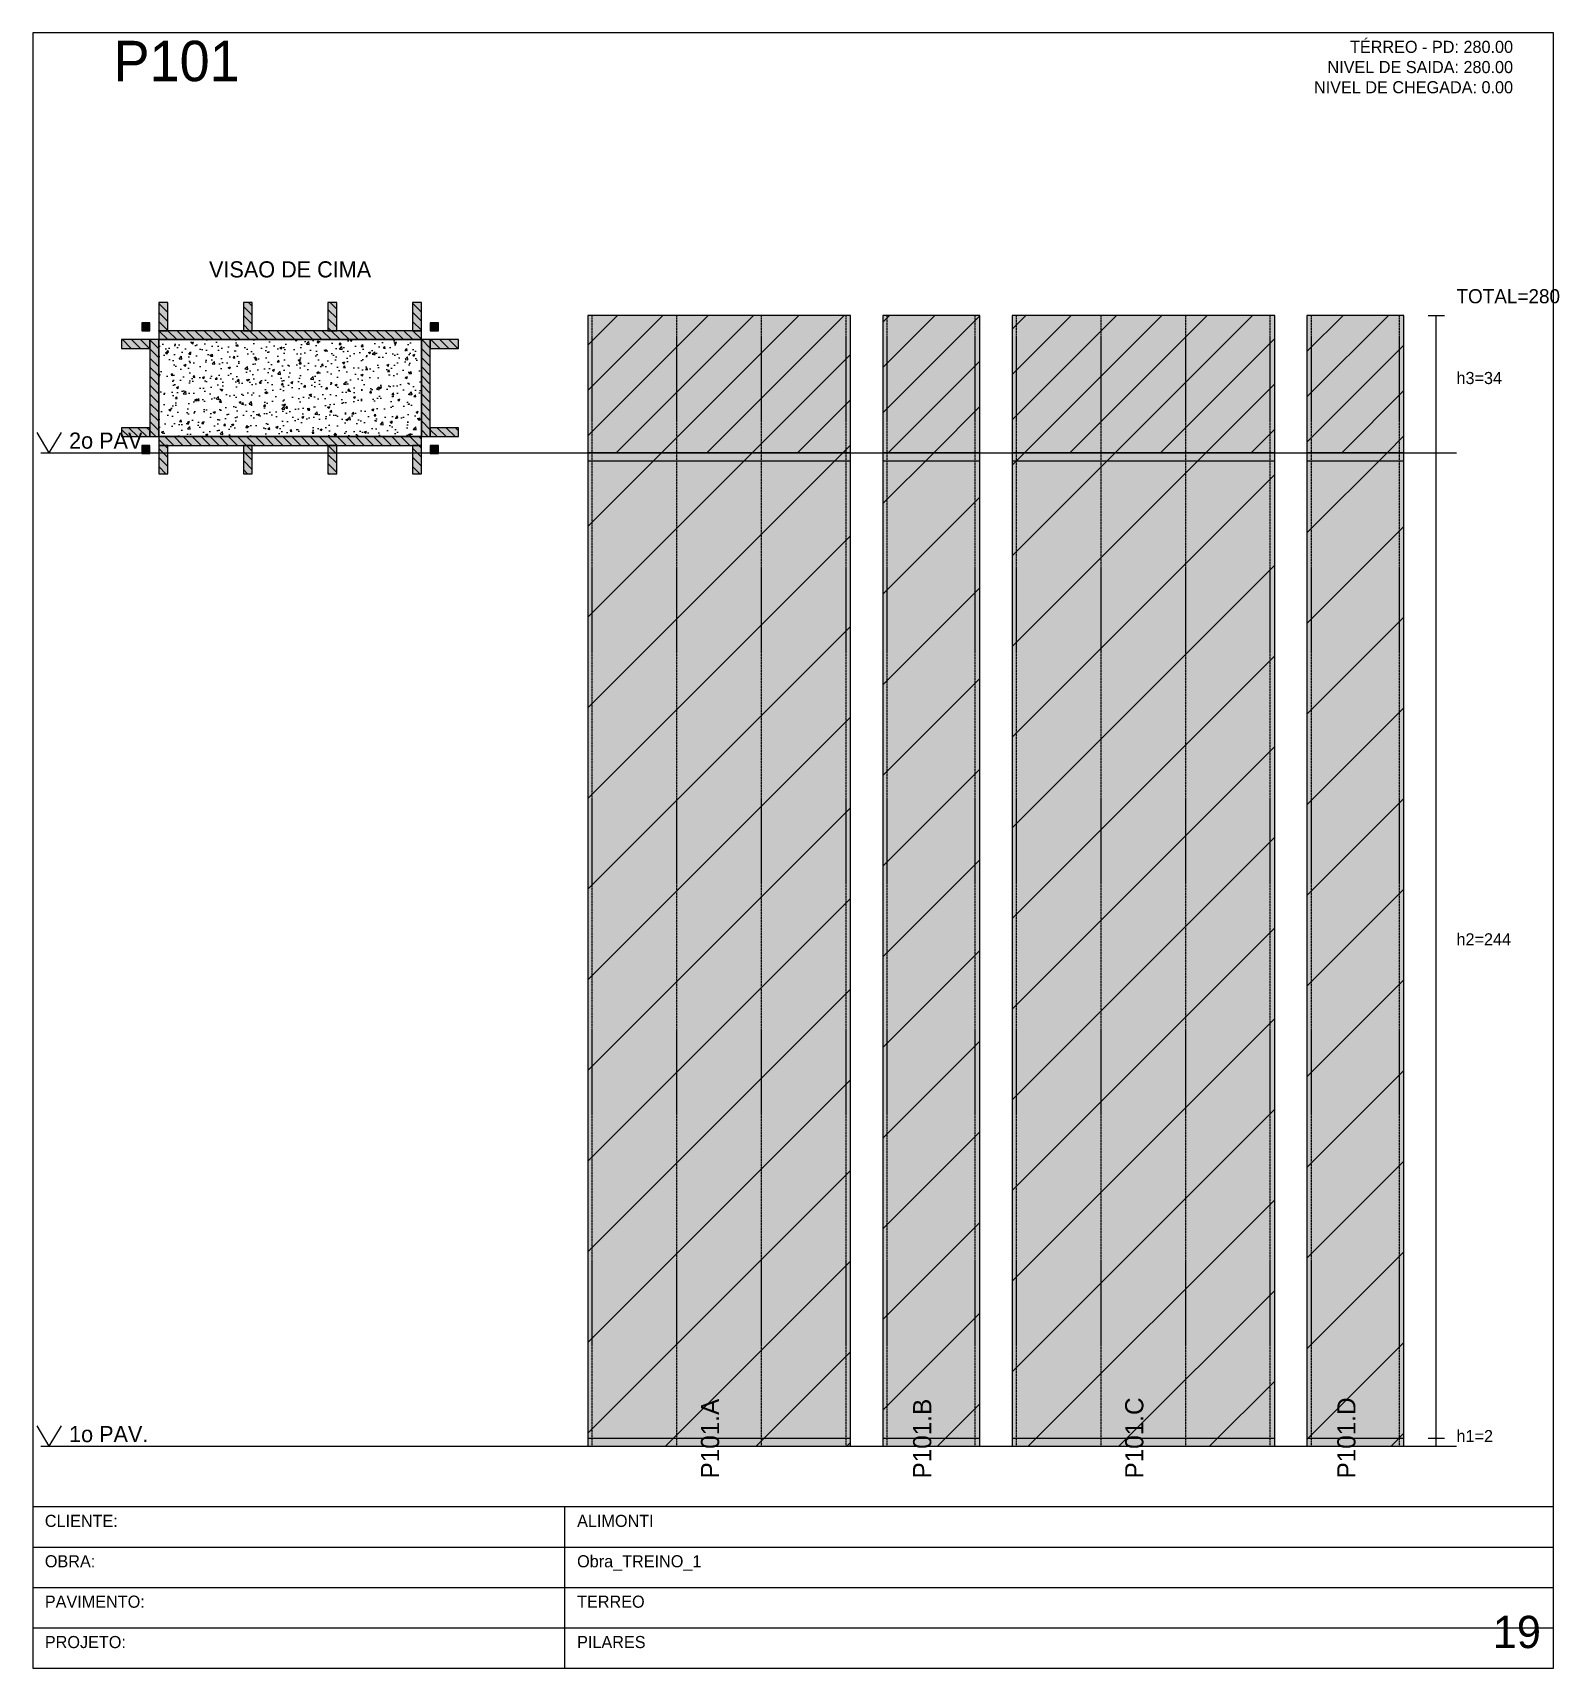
# Model space of a CAD drawing. Header units: metres. Extents: x 0 to 2088, y 0 to 2105.
# Drawn here: x 1263.2 to 1641, y 1275 to 1680 of the extents above; entities that cross this region are included whole.
import ezdxf
from ezdxf.enums import TextEntityAlignment as Align

# ---------------------------------------------------------------- set-up
doc = ezdxf.new("R2010")
doc.units = ezdxf.units.M
doc.linetypes.add('HIDDEN', pattern=[0.36, 0.12, -0.06, 0.12, -0.06])
for name, color, linetype in [('BORDA_CELULA', 9, 'Continuous'), ('CARIMBO', 9, 'Continuous'), ('CHAPA', 1, 'Continuous'), ('CONCRETO', 4, 'Continuous'), ('COTA', 241, 'Continuous'), ('LABEL_ID', 3, 'Continuous'), ('Nivel', 4, 'Continuous'), ('NOMENCLATURA', 1, 'Continuous'), ('Paineis', 200, 'Continuous'), ('SARR_2.2x7', 40, 'Continuous'), ('Texto Secao', 2, 'Continuous'), ('TEXTO_GERAL', 2, 'Continuous')]:
    doc.layers.add(name, color=color, linetype=linetype)

msp = doc.modelspace()

# ---------------------------------------------------------------- texts
at = {"layer": 'CARIMBO', "color": 9}
for s, p in [('CLIENTE:', (1266.2, 1310)), ('OBRA:', (1266.2, 1300)), ('PAVIMENTO:', (1266.2, 1290)), ('PROJETO:', (1266.2, 1280))]:
    msp.add_text(s, height=3, dxfattribs=at).set_placement(p)
at = {"layer": 'COTA', "color": 8}
for s, height, p in [('TOTAL=280', 3.5, (1615.6, 1613)), ('h3=34', 3, (1615.6, 1593)), ('h2=244', 3, (1615.6, 1454)), ('h1=2', 3, (1615.6, 1331))]:
    msp.add_text(s, height=height, dxfattribs=at).set_placement(p)
at = {"layer": 'LABEL_ID', "color": 3}
msp.add_text('19', height=8, dxfattribs=at).set_placement((1624.6, 1280))
at = {"layer": 'Nivel', "color": 4}
for s, p in [('2o PAV.', (1272.2, 1577)), ('1o PAV.', (1272.2, 1331))]:
    msp.add_text(s, height=4, dxfattribs=at).set_placement(p)
at = {"layer": 'NOMENCLATURA', "color": 1}
msp.add_text('P101', height=10, dxfattribs=at).set_placement((1283.2, 1668))
at = {"layer": 'Texto Secao', "color": 2}
msp.add_text('VISAO DE CIMA', height=4, dxfattribs=at).set_placement((1326.9, 1618.2), align=Align.BOTTOM_CENTER)
for s, p in [('P101.A', (1433.1, 1322)), ('P101.B', (1485.6, 1322)), ('P101.C', (1538.1, 1322)), ('P101.D', (1590.6, 1322))]:
    msp.add_text(s, height=4.5, rotation=90, dxfattribs=at).set_placement(p)
at = {"layer": 'TEXTO_GERAL', "color": 2}
for s, p in [('TÉRREO - PD: 280.00', (1629.6, 1675)), ('NIVEL DE SAIDA: 280.00', (1629.6, 1670)), ('NIVEL DE CHEGADA: 0.00', (1629.6, 1665))]:
    msp.add_text(s, height=3, dxfattribs=at).set_placement(p, align=Align.RIGHT)
for s, p in [('ALIMONTI', (1397.94, 1310)), ('Obra_TREINO_1', (1397.94, 1300)), ('TERREO', (1397.94, 1290)), ('PILARES', (1397.94, 1280))]:
    msp.add_text(s, height=3, dxfattribs=at).set_placement(p)

# ---------------------------------------------------------------- hatches: boundary and pattern name
at = {"layer": 'CHAPA'}
for points in [[(1290.2, 1606.2), (1292.2, 1606.2), (1292.2, 1608.2), (1290.2, 1608.2)], [(1361.6, 1606.2), (1363.6, 1606.2), (1363.6, 1608.2), (1361.6, 1608.2)], [(1290.2, 1575.8), (1292.2, 1575.8), (1292.2, 1577.8), (1290.2, 1577.8)], [(1361.6, 1575.8), (1363.6, 1575.8), (1363.6, 1577.8), (1361.6, 1577.8)]]:
    msp.add_hatch(color=1, dxfattribs=at).paths.add_polyline_path(points)
at = {"layer": 'COTA'}
h = msp.add_hatch(dxfattribs=at)
h.set_pattern_fill('AR-CONC', scale=0.03)
h.paths.add_polyline_path([(1294.4, 1580), (1359.4, 1580), (1359.4, 1604), (1294.4, 1604)])
at = {"layer": 'Paineis'}
for points in [[(1400.6, 1576), (1465.6, 1576), (1465.6, 1610), (1400.6, 1610)], [(1473.6, 1576), (1497.6, 1576), (1497.6, 1610), (1473.6, 1610)], [(1505.6, 1576), (1570.6, 1576), (1570.6, 1610), (1505.6, 1610)], [(1578.6, 1576), (1602.6, 1576), (1602.6, 1610), (1578.6, 1610)], [(1292.2, 1580), (1294.4, 1580), (1294.4, 1604), (1292.2, 1604)], [(1294.4, 1604), (1359.4, 1604), (1359.4, 1606.2), (1294.4, 1606.2)], [(1359.4, 1580), (1361.6, 1580), (1361.6, 1604), (1359.4, 1604)], [(1294.4, 1577.8), (1359.4, 1577.8), (1359.4, 1580), (1294.4, 1580)], [(1400.6, 1330), (1465.6, 1330), (1465.6, 1576), (1400.6, 1576)], [(1473.6, 1330), (1497.6, 1330), (1497.6, 1576), (1473.6, 1576)], [(1505.6, 1330), (1570.6, 1330), (1570.6, 1576), (1505.6, 1576)], [(1578.6, 1330), (1602.6, 1330), (1602.6, 1576), (1578.6, 1576)]]:
    msp.add_hatch(color=7, dxfattribs=at).paths.add_polyline_path(points)
h = msp.add_hatch(dxfattribs=at)
h.set_pattern_fill('ANSI31', scale=2.5)
h.paths.add_polyline_path([(1400.6, 1576), (1465.6, 1576), (1465.6, 1610), (1400.6, 1610)])
h = msp.add_hatch(dxfattribs=at)
h.set_pattern_fill('ANSI31', scale=2.5)
h.paths.add_polyline_path([(1473.6, 1576), (1497.6, 1576), (1497.6, 1610), (1473.6, 1610)])
h = msp.add_hatch(dxfattribs=at)
h.set_pattern_fill('ANSI31', scale=2.5)
h.paths.add_polyline_path([(1505.6, 1576), (1570.6, 1576), (1570.6, 1610), (1505.6, 1610)])
h = msp.add_hatch(dxfattribs=at)
h.set_pattern_fill('ANSI31', scale=2.5)
h.paths.add_polyline_path([(1578.6, 1576), (1602.6, 1576), (1602.6, 1610), (1578.6, 1610)])
h = msp.add_hatch(dxfattribs=at)
h.set_pattern_fill('ANSI31', scale=0.5, angle=270)
h.paths.add_polyline_path([(1292.2, 1580), (1294.4, 1580), (1294.4, 1604), (1292.2, 1604)])
h = msp.add_hatch(dxfattribs=at)
h.set_pattern_fill('ANSI31', scale=0.5, angle=270)
h.paths.add_polyline_path([(1294.4, 1604), (1359.4, 1604), (1359.4, 1606.2), (1294.4, 1606.2)])
h = msp.add_hatch(dxfattribs=at)
h.set_pattern_fill('ANSI31', scale=0.5, angle=270)
h.paths.add_polyline_path([(1359.4, 1580), (1361.6, 1580), (1361.6, 1604), (1359.4, 1604)])
h = msp.add_hatch(dxfattribs=at)
h.set_pattern_fill('ANSI31', scale=0.5, angle=270)
h.paths.add_polyline_path([(1294.4, 1577.8), (1359.4, 1577.8), (1359.4, 1580), (1294.4, 1580)])
h = msp.add_hatch(dxfattribs=at)
h.set_pattern_fill('ANSI31', scale=5)
h.paths.add_polyline_path([(1400.6, 1330), (1465.6, 1330), (1465.6, 1576), (1400.6, 1576)])
h = msp.add_hatch(dxfattribs=at)
h.set_pattern_fill('ANSI31', scale=5)
h.paths.add_polyline_path([(1473.6, 1330), (1497.6, 1330), (1497.6, 1576), (1473.6, 1576)])
h = msp.add_hatch(dxfattribs=at)
h.set_pattern_fill('ANSI31', scale=5)
h.paths.add_polyline_path([(1505.6, 1330), (1570.6, 1330), (1570.6, 1576), (1505.6, 1576)])
h = msp.add_hatch(dxfattribs=at)
h.set_pattern_fill('ANSI31', scale=5)
h.paths.add_polyline_path([(1578.6, 1330), (1602.6, 1330), (1602.6, 1576), (1578.6, 1576)])
at = {"layer": 'SARR_2.2x7'}
for points in [[(1294.4, 1606.2), (1296.6, 1606.2), (1296.6, 1613.2), (1294.4, 1613.2)], [(1315.33, 1606.2), (1317.53, 1606.2), (1317.53, 1613.2), (1315.33, 1613.2)], [(1336.27, 1606.2), (1338.47, 1606.2), (1338.47, 1613.2), (1336.27, 1613.2)], [(1357.2, 1606.2), (1359.4, 1606.2), (1359.4, 1613.2), (1357.2, 1613.2)], [(1285.2, 1601.8), (1292.2, 1601.8), (1292.2, 1604), (1285.2, 1604)], [(1361.6, 1601.8), (1368.6, 1601.8), (1368.6, 1604), (1361.6, 1604)], [(1285.2, 1580), (1292.2, 1580), (1292.2, 1582.2), (1285.2, 1582.2)], [(1361.6, 1580), (1368.6, 1580), (1368.6, 1582.2), (1361.6, 1582.2)], [(1294.4, 1570.8), (1296.6, 1570.8), (1296.6, 1577.8), (1294.4, 1577.8)], [(1315.33, 1570.8), (1317.53, 1570.8), (1317.53, 1577.8), (1315.33, 1577.8)], [(1336.27, 1570.8), (1338.47, 1570.8), (1338.47, 1577.8), (1336.27, 1577.8)], [(1357.2, 1570.8), (1359.4, 1570.8), (1359.4, 1577.8), (1357.2, 1577.8)]]:
    msp.add_hatch(color=7, dxfattribs=at).paths.add_polyline_path(points)
h = msp.add_hatch(dxfattribs=at)
h.set_pattern_fill('ANSI31', scale=0.5, angle=270)
h.paths.add_polyline_path([(1294.4, 1606.2), (1296.6, 1606.2), (1296.6, 1613.2), (1294.4, 1613.2)])
h = msp.add_hatch(dxfattribs=at)
h.set_pattern_fill('ANSI31', scale=0.5, angle=270)
h.paths.add_polyline_path([(1315.33, 1606.2), (1317.53, 1606.2), (1317.53, 1613.2), (1315.33, 1613.2)])
h = msp.add_hatch(dxfattribs=at)
h.set_pattern_fill('ANSI31', scale=0.5, angle=270)
h.paths.add_polyline_path([(1336.27, 1606.2), (1338.47, 1606.2), (1338.47, 1613.2), (1336.27, 1613.2)])
h = msp.add_hatch(dxfattribs=at)
h.set_pattern_fill('ANSI31', scale=0.5, angle=270)
h.paths.add_polyline_path([(1357.2, 1606.2), (1359.4, 1606.2), (1359.4, 1613.2), (1357.2, 1613.2)])
h = msp.add_hatch(dxfattribs=at)
h.set_pattern_fill('ANSI31', scale=0.5, angle=270)
h.paths.add_polyline_path([(1285.2, 1601.8), (1292.2, 1601.8), (1292.2, 1604), (1285.2, 1604)])
h = msp.add_hatch(dxfattribs=at)
h.set_pattern_fill('ANSI31', scale=0.5, angle=270)
h.paths.add_polyline_path([(1361.6, 1601.8), (1368.6, 1601.8), (1368.6, 1604), (1361.6, 1604)])
h = msp.add_hatch(dxfattribs=at)
h.set_pattern_fill('ANSI31', scale=0.5, angle=270)
h.paths.add_polyline_path([(1285.2, 1580), (1292.2, 1580), (1292.2, 1582.2), (1285.2, 1582.2)])
h = msp.add_hatch(dxfattribs=at)
h.set_pattern_fill('ANSI31', scale=0.5, angle=270)
h.paths.add_polyline_path([(1361.6, 1580), (1368.6, 1580), (1368.6, 1582.2), (1361.6, 1582.2)])
h = msp.add_hatch(dxfattribs=at)
h.set_pattern_fill('ANSI31', scale=0.5, angle=270)
h.paths.add_polyline_path([(1294.4, 1570.8), (1296.6, 1570.8), (1296.6, 1577.8), (1294.4, 1577.8)])
h = msp.add_hatch(dxfattribs=at)
h.set_pattern_fill('ANSI31', scale=0.5, angle=270)
h.paths.add_polyline_path([(1315.33, 1570.8), (1317.53, 1570.8), (1317.53, 1577.8), (1315.33, 1577.8)])
h = msp.add_hatch(dxfattribs=at)
h.set_pattern_fill('ANSI31', scale=0.5, angle=270)
h.paths.add_polyline_path([(1336.27, 1570.8), (1338.47, 1570.8), (1338.47, 1577.8), (1336.27, 1577.8)])
h = msp.add_hatch(dxfattribs=at)
h.set_pattern_fill('ANSI31', scale=0.5, angle=270)
h.paths.add_polyline_path([(1357.2, 1570.8), (1359.4, 1570.8), (1359.4, 1577.8), (1357.2, 1577.8)])

# ---------------------------------------------------------------- linework, layer by layer
at = {"layer": 'BORDA_CELULA', "color": 9}
msp.add_lwpolyline([(1263.2, 1275), (1639.6, 1275), (1639.6, 1680), (1263.2, 1680)], close=True, dxfattribs=at)
at = {"layer": 'CARIMBO', "color": 40}
for p, q in [((1394.94, 1275), (1394.94, 1315)), ((1263.2, 1305), (1639.6, 1305)), ((1263.2, 1295), (1639.6, 1295)), ((1263.2, 1285), (1639.6, 1285))]:
    msp.add_line(p, q, dxfattribs=at)
msp.add_lwpolyline([(1263.2, 1275), (1639.6, 1275), (1639.6, 1315), (1263.2, 1315)], close=True, dxfattribs=at)
at = {"layer": 'CHAPA', "color": 1}
for points in [[(1290.2, 1606.2), (1292.2, 1606.2), (1292.2, 1608.2), (1290.2, 1608.2)], [(1361.6, 1606.2), (1363.6, 1606.2), (1363.6, 1608.2), (1361.6, 1608.2)], [(1290.2, 1575.8), (1292.2, 1575.8), (1292.2, 1577.8), (1290.2, 1577.8)], [(1361.6, 1575.8), (1363.6, 1575.8), (1363.6, 1577.8), (1361.6, 1577.8)]]:
    msp.add_lwpolyline(points, close=True, dxfattribs=at)
at = {"layer": 'CONCRETO', "color": 4}
msp.add_lwpolyline([(1294.4, 1580), (1359.4, 1580), (1359.4, 1604), (1294.4, 1604)], close=True, dxfattribs=at)
at = {"layer": 'COTA', "color": 8}
for p, q in [((1608.6, 1610), (1612.6, 1610)), ((1610.6, 1330), (1610.6, 1610)), ((1608.6, 1576), (1612.6, 1576)), ((1608.6, 1576), (1612.6, 1576)), ((1608.6, 1332), (1612.6, 1332)), ((1608.6, 1332), (1612.6, 1332)), ((1608.6, 1330), (1612.6, 1330))]:
    msp.add_line(p, q, dxfattribs=at)
at = {"layer": 'Nivel', "color": 4}
for p, q in [((1264.2, 1581), (1267.2, 1576)), ((1270.2, 1581), (1267.2, 1576)), ((1265.2, 1576), (1615.6, 1576)), ((1264.2, 1335), (1267.2, 1330)), ((1270.2, 1335), (1267.2, 1330)), ((1265.2, 1330), (1615.6, 1330))]:
    msp.add_line(p, q, dxfattribs=at)
at = {"layer": 'Paineis'}
for p, q in [((1400.6, 1574), (1465.6, 1574)), ((1473.6, 1574), (1497.6, 1574)), ((1505.6, 1574), (1570.6, 1574)), ((1578.6, 1574), (1602.6, 1574)), ((1400.6, 1332), (1465.6, 1332)), ((1473.6, 1332), (1497.6, 1332)), ((1505.6, 1332), (1570.6, 1332)), ((1578.6, 1332), (1602.6, 1332))]:
    msp.add_line(p, q, dxfattribs=at)
for points in [[(1400.6, 1576), (1465.6, 1576), (1465.6, 1610), (1400.6, 1610)], [(1473.6, 1576), (1497.6, 1576), (1497.6, 1610), (1473.6, 1610)], [(1505.6, 1576), (1570.6, 1576), (1570.6, 1610), (1505.6, 1610)], [(1578.6, 1576), (1602.6, 1576), (1602.6, 1610), (1578.6, 1610)], [(1292.2, 1580), (1294.4, 1580), (1294.4, 1604), (1292.2, 1604)], [(1294.4, 1604), (1359.4, 1604), (1359.4, 1606.2), (1294.4, 1606.2)], [(1359.4, 1580), (1361.6, 1580), (1361.6, 1604), (1359.4, 1604)], [(1294.4, 1577.8), (1359.4, 1577.8), (1359.4, 1580), (1294.4, 1580)], [(1400.6, 1330), (1465.6, 1330), (1465.6, 1576), (1400.6, 1576)], [(1473.6, 1330), (1497.6, 1330), (1497.6, 1576), (1473.6, 1576)], [(1505.6, 1330), (1570.6, 1330), (1570.6, 1576), (1505.6, 1576)], [(1578.6, 1330), (1602.6, 1330), (1602.6, 1576), (1578.6, 1576)]]:
    msp.add_lwpolyline(points, close=True, dxfattribs=at)
at = {"layer": 'SARR_2.2x7', "linetype": 'HIDDEN'}
for p, q in [((1401.7, 1330), (1401.7, 1610)), ((1422.63, 1330), (1422.63, 1610)), ((1443.57, 1330), (1443.57, 1610)), ((1464.5, 1330), (1464.5, 1610)), ((1474.7, 1330), (1474.7, 1610)), ((1496.5, 1330), (1496.5, 1610)), ((1506.7, 1330), (1506.7, 1610)), ((1527.63, 1330), (1527.63, 1610)), ((1548.57, 1330), (1548.57, 1610)), ((1569.5, 1330), (1569.5, 1610)), ((1579.7, 1330), (1579.7, 1610)), ((1601.5, 1330), (1601.5, 1610))]:
    msp.add_line(p, q, dxfattribs=at)
at = {"layer": 'SARR_2.2x7'}
for points in [[(1294.4, 1606.2), (1296.6, 1606.2), (1296.6, 1613.2), (1294.4, 1613.2)], [(1315.33, 1606.2), (1317.53, 1606.2), (1317.53, 1613.2), (1315.33, 1613.2)], [(1336.27, 1606.2), (1338.47, 1606.2), (1338.47, 1613.2), (1336.27, 1613.2)], [(1357.2, 1606.2), (1359.4, 1606.2), (1359.4, 1613.2), (1357.2, 1613.2)], [(1285.2, 1601.8), (1292.2, 1601.8), (1292.2, 1604), (1285.2, 1604)], [(1361.6, 1601.8), (1368.6, 1601.8), (1368.6, 1604), (1361.6, 1604)], [(1285.2, 1580), (1292.2, 1580), (1292.2, 1582.2), (1285.2, 1582.2)], [(1361.6, 1580), (1368.6, 1580), (1368.6, 1582.2), (1361.6, 1582.2)], [(1294.4, 1570.8), (1296.6, 1570.8), (1296.6, 1577.8), (1294.4, 1577.8)], [(1315.33, 1570.8), (1317.53, 1570.8), (1317.53, 1577.8), (1315.33, 1577.8)], [(1336.27, 1570.8), (1338.47, 1570.8), (1338.47, 1577.8), (1336.27, 1577.8)], [(1357.2, 1570.8), (1359.4, 1570.8), (1359.4, 1577.8), (1357.2, 1577.8)]]:
    msp.add_lwpolyline(points, close=True, dxfattribs=at)

msp.set_redraw_order([(e.dxf.handle, doc.entitydb.next_handle()) for e in msp.query("TEXT MTEXT ATTDEF DIMENSION ARC_DIMENSION")])  # texts and dimensions are drawn at this point

doc.saveas('drawing.dxf')
